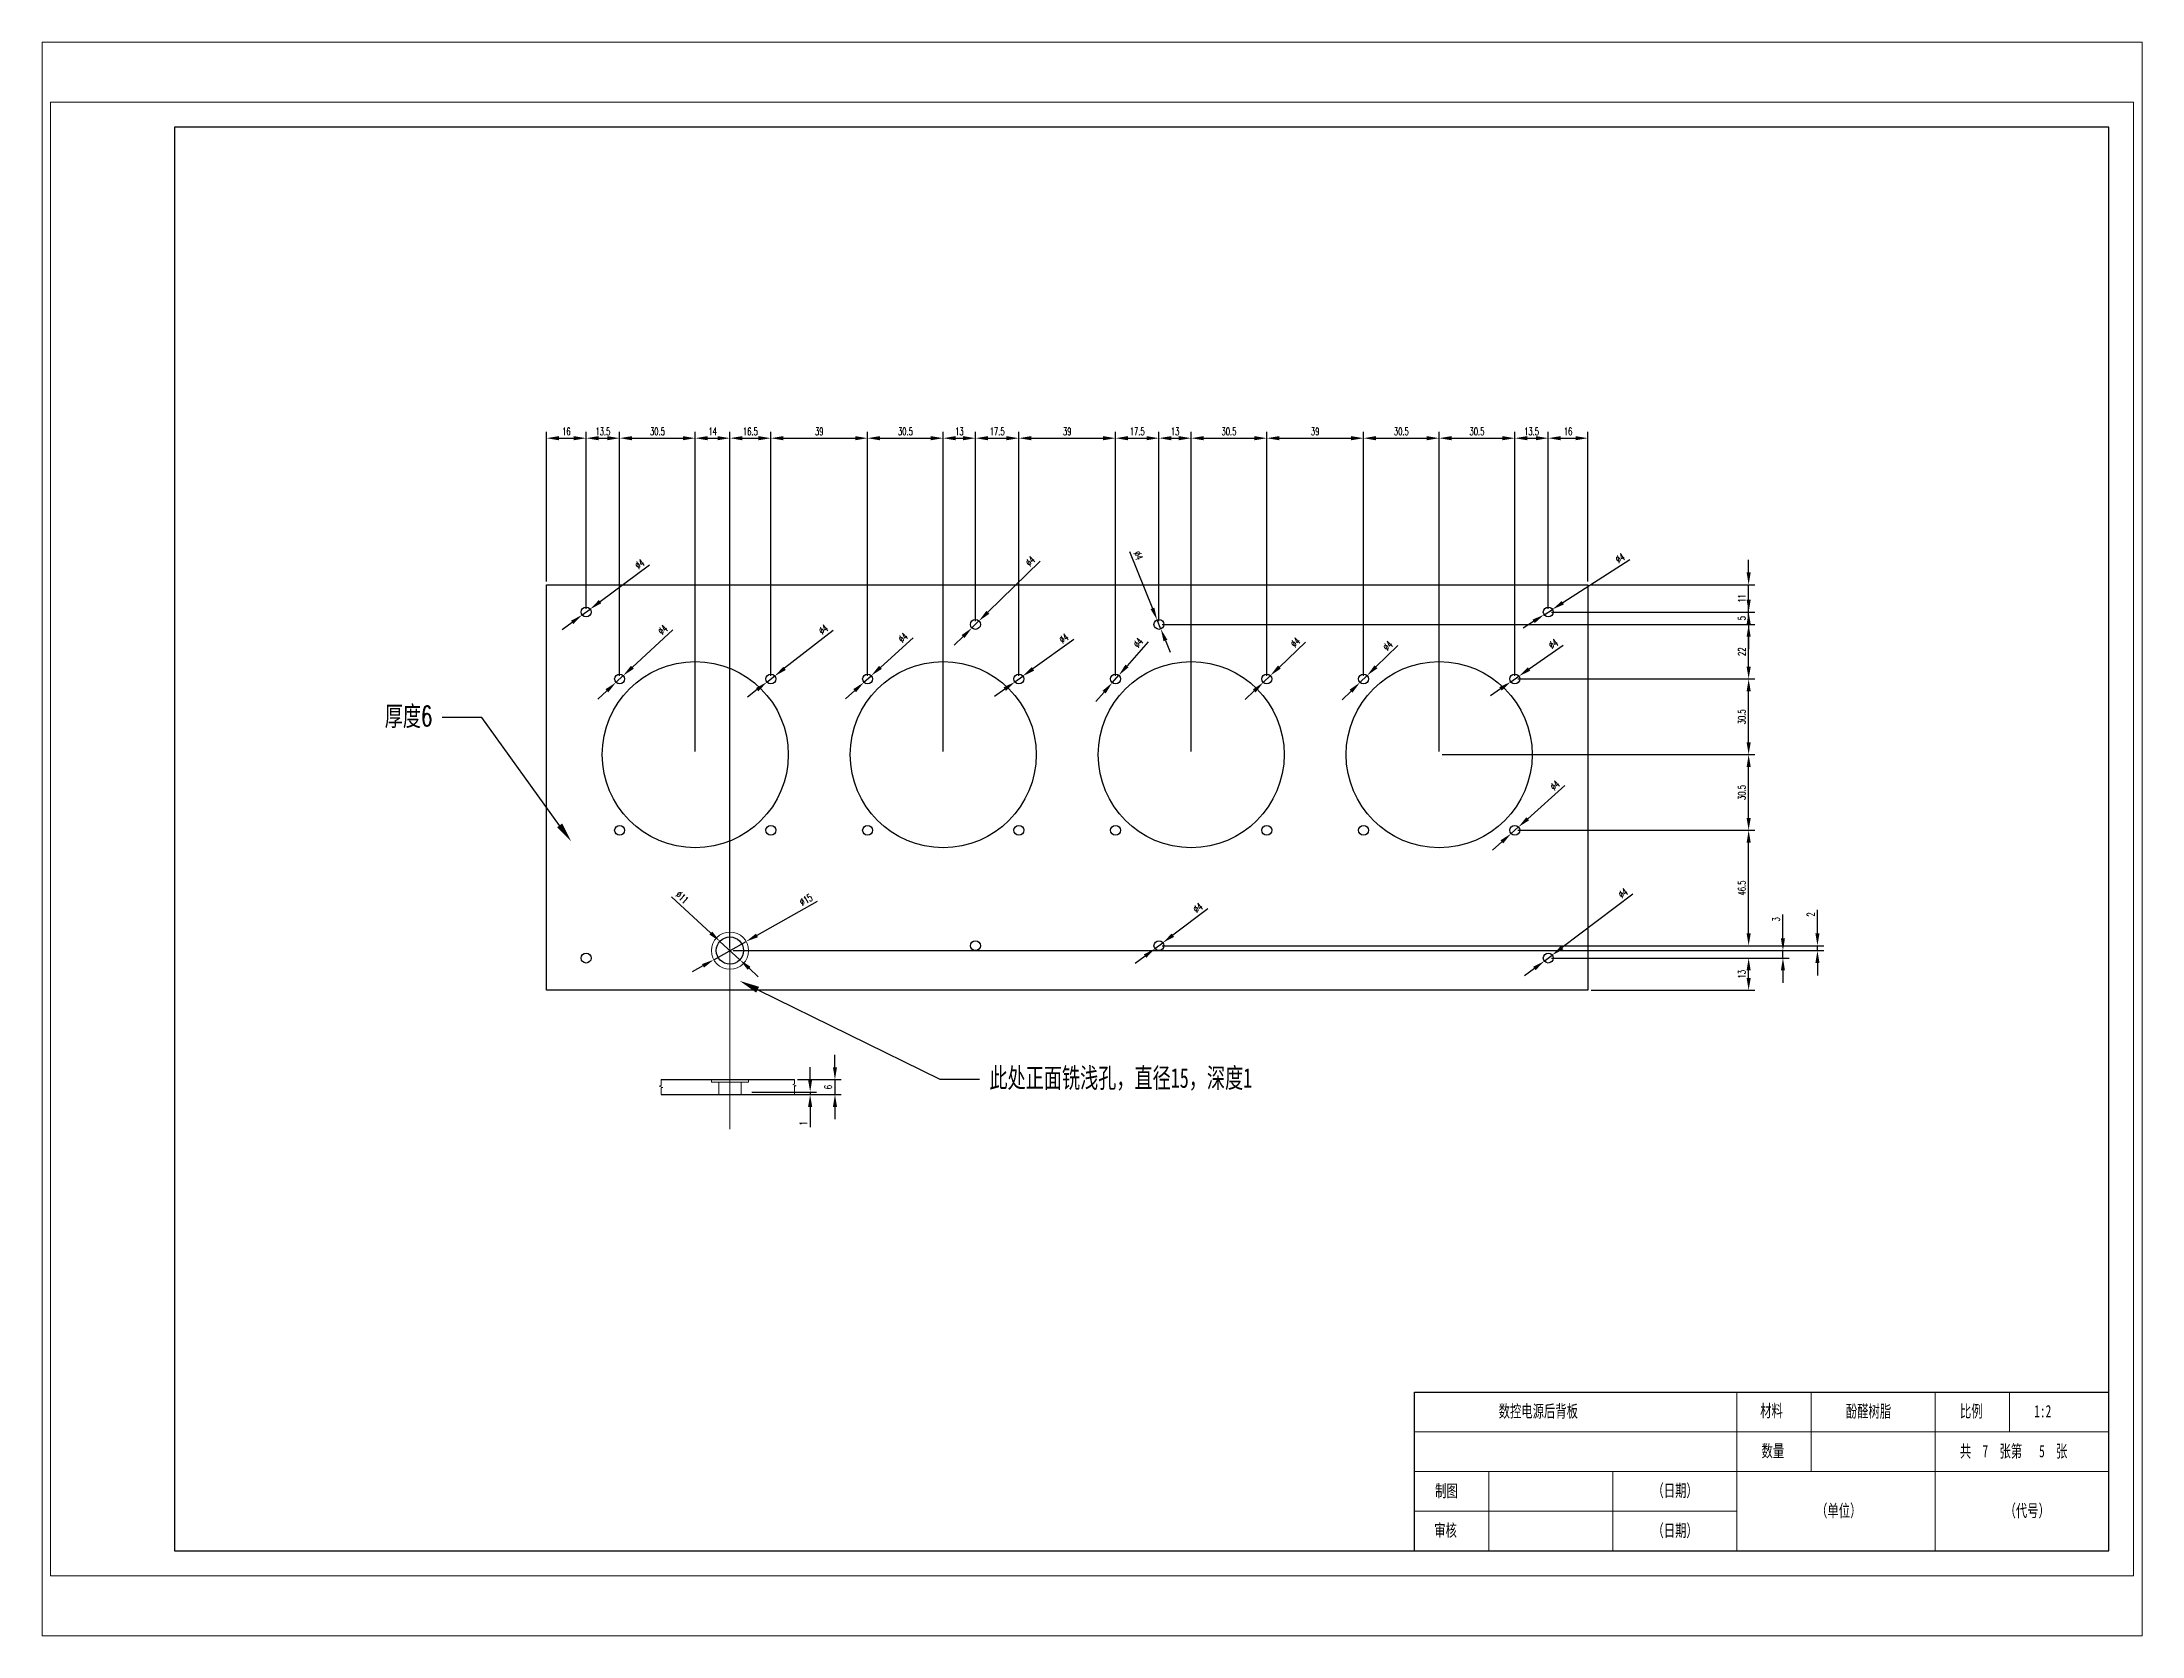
# Paper-space layout '布局1' of a CAD drawing. Header units: millimetres. Extents: x 26 to 231, y 20 to 176.
# The model-space entities are those that its viewports show. They can reach past a viewport. Long polylines and large blocks are cut down to what shows.
import ezdxf
from ezdxf import colors
from ezdxf.entities.mleader import LeaderData, LeaderLine
from ezdxf.math import Vec2, Vec3

# ---------------------------------------------------------------- set-up
doc = ezdxf.new("R2010")
doc.units = ezdxf.units.MM
doc.header["$PDMODE"] = 35
doc.linetypes.add('ACAD_ISO02W100', pattern=[15, 12, -3])
for name, color, linetype, lineweight in [('BZ', 4, 'Continuous', 15), ('CSX', 7, 'Continuous', 30), ('XSX', 7, 'Continuous', 15)]:
    doc.layers.add(name, color=color, linetype=linetype, lineweight=lineweight)
doc.layers.add('WZ', color=6, linetype='Continuous')
doc.layers.add('XXX', color=7, linetype='ACAD_ISO02W100', lineweight=15, true_color=0xffffff)
doc.styles.get("Standard").update_dxf_attribs({"font": 'txt.shx', "width": 0.67})
doc.styles.add('长仿宋', font='simfang.ttf', dxfattribs={"width": 0.67})
doc.dimstyles.new('ISO-25', dxfattribs={"dimtxt": 1.5, "dimasz": 2.5, "dimexe": 1.25, "dimexo": 0.625, "dimtad": 1, "dimlfac": 2, "dimdsep": 46, "dimtxsty": 'Standard', "dimcen": 2.5, "dimadec": 0, "dimazin": 0, "dimtfac": 1, "dimtmove": 0, "dimatfit": 3, "dimfxl": 1, "dimarcsym": 0})

psp = doc.layouts.new('布局1')

msp = doc.modelspace()

# ---------------------------------------------------------------- texts
at = {"layer": 'WZ', "char_height": 2.5, "attachment_point": 1, "style": '长仿宋'}
for s, width, heights, insert in [('数控电源后背板', 49.625996, [1.8371], (292, 34.4286)), ('材料', 6, [0], (344.7279, 34.5052)), ('酚醛树脂', 17.252564, [2.2567], (362, 34.4143)), ('比例', 6, [0], (385, 34.4286)), ('1:2', 17.252564, [2.2567], (400, 34.4143)), ('数量', 6, [0], (345, 26.4143)), ('共  7  张第   5  张', 27.836043, [2.8259], (385, 26.3714)), ('制图', 6, [0], (279.1836, 18.361)), ('（日期）', 9.275404, [1.8371], (323, 18.4286)), ('（单位）', 9.275404, [1.8371], (356, 14.3714)), ('（代号）', 9.275404, [1.8371], (394, 14.3714)), ('审核', 6, [0], (279, 10.4143)), ('（日期）', 9.275404, [1.8371], (323, 10.3714))]:
    msp.add_mtext_dynamic_manual_height_columns(s, width=width, gutter_width=12.5, heights=heights, dxfattribs=dict(at, insert=insert))

# ---------------------------------------------------------------- blocks, each defined once
blk = doc.blocks.new('*D2')
at = {"layer": 'BZ', "color": 0, "lineweight": -2, "transparency": 16777216}
for p, q in [((100, 200.38), (100, 230.54)), ((102.5, 229.29), (105.5, 229.29)), ((108, 194.88), (108, 230.54))]:
    blk.add_line(p, q, dxfattribs=at)
at = {"layer": 'BZ', "color": 0, "transparency": 16777216}
for points in [[(102.5, 229.7), (102.5, 228.87), (100, 229.29)], [(105.5, 229.7), (105.5, 228.87), (108, 229.29)]]:
    blk.add_solid(points, dxfattribs=at)
at = {"layer": 'Defpoints', "color": 0, "transparency": 16777216}
for p in [(108, 229.29), (100, 199.75), (108, 194.25)]:
    blk.add_point(p, dxfattribs=at)
at = {"layer": 'BZ', "color": 0, "transparency": 16777216, "insert": (104, 230.66), "char_height": 1.5, "attachment_point": 5}
blk.add_mtext('16', dxfattribs=at)
blk = doc.blocks.new('*D3')
at = {"layer": 'BZ', "color": 0, "lineweight": -2, "transparency": 16777216}
for p, q in [((108, 194.88), (108, 230.54)), ((110.5, 229.29), (112.25, 229.29)), ((114.75, 181.38), (114.75, 230.54))]:
    blk.add_line(p, q, dxfattribs=at)
at = {"layer": 'BZ', "color": 0, "transparency": 16777216}
for points in [[(110.5, 229.7), (110.5, 228.87), (108, 229.29)], [(112.25, 229.7), (112.25, 228.87), (114.75, 229.29)]]:
    blk.add_solid(points, dxfattribs=at)
at = {"layer": 'Defpoints', "color": 0, "transparency": 16777216}
for p in [(114.75, 229.29), (108, 194.25), (114.75, 180.75)]:
    blk.add_point(p, dxfattribs=at)
at = {"layer": 'BZ', "color": 0, "transparency": 16777216, "insert": (111.38, 230.66), "char_height": 1.5, "attachment_point": 5}
blk.add_mtext('13.5', dxfattribs=at)
blk = doc.blocks.new('*D4')
at = {"layer": 'BZ', "color": 0, "lineweight": -2, "transparency": 16777216}
for p, q in [((114.75, 181.38), (114.75, 230.54)), ((117.25, 229.29), (127.5, 229.29)), ((130, 166.12), (130, 230.54))]:
    blk.add_line(p, q, dxfattribs=at)
at = {"layer": 'BZ', "color": 0, "transparency": 16777216}
for points in [[(117.25, 229.7), (117.25, 228.87), (114.75, 229.29)], [(127.5, 229.7), (127.5, 228.87), (130, 229.29)]]:
    blk.add_solid(points, dxfattribs=at)
at = {"layer": 'Defpoints', "color": 0, "transparency": 16777216}
for p in [(130, 229.29), (114.75, 180.75), (130, 165.5)]:
    blk.add_point(p, dxfattribs=at)
at = {"layer": 'BZ', "color": 0, "transparency": 16777216, "insert": (122.38, 230.66), "char_height": 1.5, "attachment_point": 5}
blk.add_mtext('30.5', dxfattribs=at)
blk = doc.blocks.new('*D5')
at = {"layer": 'BZ', "color": 0, "lineweight": -2, "transparency": 16777216}
for p, q in [((130, 166.12), (130, 230.54)), ((132.5, 229.29), (134.5, 229.29)), ((137, 126.62), (137, 230.54))]:
    blk.add_line(p, q, dxfattribs=at)
at = {"layer": 'BZ', "color": 0, "transparency": 16777216}
for points in [[(132.5, 229.7), (132.5, 228.87), (130, 229.29)], [(134.5, 229.7), (134.5, 228.87), (137, 229.29)]]:
    blk.add_solid(points, dxfattribs=at)
at = {"layer": 'Defpoints', "color": 0, "transparency": 16777216}
for p in [(137, 229.29), (130, 165.5), (137, 126)]:
    blk.add_point(p, dxfattribs=at)
at = {"layer": 'BZ', "color": 0, "transparency": 16777216, "insert": (133.5, 230.66), "char_height": 1.5, "attachment_point": 5}
blk.add_mtext('14', dxfattribs=at)
blk = doc.blocks.new('*D6')
at = {"layer": 'BZ', "color": 0, "lineweight": -2, "transparency": 16777216}
for p, q in [((137, 126.62), (137, 230.54)), ((139.5, 229.29), (142.75, 229.29)), ((145.25, 181.38), (145.25, 230.54))]:
    blk.add_line(p, q, dxfattribs=at)
at = {"layer": 'BZ', "color": 0, "transparency": 16777216}
for points in [[(139.5, 229.7), (139.5, 228.87), (137, 229.29)], [(142.75, 229.7), (142.75, 228.87), (145.25, 229.29)]]:
    blk.add_solid(points, dxfattribs=at)
at = {"layer": 'Defpoints', "color": 0, "transparency": 16777216}
for p in [(145.25, 229.29), (145.25, 180.75), (137, 126)]:
    blk.add_point(p, dxfattribs=at)
at = {"layer": 'BZ', "color": 0, "transparency": 16777216, "insert": (141.12, 230.66), "char_height": 1.5, "attachment_point": 5}
blk.add_mtext('16.5', dxfattribs=at)
blk = doc.blocks.new('*D7')
at = {"layer": 'BZ', "color": 0, "lineweight": -2, "transparency": 16777216}
for p, q in [((145.25, 181.38), (145.25, 230.54)), ((147.75, 229.29), (162.25, 229.29)), ((164.75, 181.38), (164.75, 230.54))]:
    blk.add_line(p, q, dxfattribs=at)
at = {"layer": 'BZ', "color": 0, "transparency": 16777216}
for points in [[(147.75, 229.7), (147.75, 228.87), (145.25, 229.29)], [(162.25, 229.7), (162.25, 228.87), (164.75, 229.29)]]:
    blk.add_solid(points, dxfattribs=at)
at = {"layer": 'Defpoints', "color": 0, "transparency": 16777216}
for p in [(164.75, 229.29), (145.25, 180.75), (164.75, 180.75)]:
    blk.add_point(p, dxfattribs=at)
at = {"layer": 'BZ', "color": 0, "transparency": 16777216, "insert": (155, 230.66), "char_height": 1.5, "attachment_point": 5}
blk.add_mtext('39', dxfattribs=at)
blk = doc.blocks.new('*D8')
at = {"layer": 'BZ', "color": 0, "lineweight": -2, "transparency": 16777216}
for p, q in [((164.75, 181.38), (164.75, 230.54)), ((167.25, 229.29), (177.5, 229.29)), ((180, 166.12), (180, 230.54))]:
    blk.add_line(p, q, dxfattribs=at)
at = {"layer": 'BZ', "color": 0, "transparency": 16777216}
for points in [[(167.25, 229.7), (167.25, 228.87), (164.75, 229.29)], [(177.5, 229.7), (177.5, 228.87), (180, 229.29)]]:
    blk.add_solid(points, dxfattribs=at)
at = {"layer": 'Defpoints', "color": 0, "transparency": 16777216}
for p in [(180, 229.29), (164.75, 180.75), (180, 165.5)]:
    blk.add_point(p, dxfattribs=at)
at = {"layer": 'BZ', "color": 0, "transparency": 16777216, "insert": (172.38, 230.66), "char_height": 1.5, "attachment_point": 5}
blk.add_mtext('30.5', dxfattribs=at)
blk = doc.blocks.new('*D9')
at = {"layer": 'BZ', "color": 0, "lineweight": -2, "transparency": 16777216}
for p, q in [((180, 166.12), (180, 230.54)), ((182.5, 229.29), (184, 229.29)), ((186.5, 192.38), (186.5, 230.54))]:
    blk.add_line(p, q, dxfattribs=at)
at = {"layer": 'BZ', "color": 0, "transparency": 16777216}
for points in [[(182.5, 229.7), (182.5, 228.87), (180, 229.29)], [(184, 229.7), (184, 228.87), (186.5, 229.29)]]:
    blk.add_solid(points, dxfattribs=at)
at = {"layer": 'Defpoints', "color": 0, "transparency": 16777216}
for p in [(186.5, 229.29), (186.5, 191.75), (180, 165.5)]:
    blk.add_point(p, dxfattribs=at)
at = {"layer": 'BZ', "color": 0, "transparency": 16777216, "insert": (183.25, 230.66), "char_height": 1.5, "attachment_point": 5}
blk.add_mtext('13', dxfattribs=at)
blk = doc.blocks.new('*D10')
at = {"layer": 'BZ', "color": 0, "lineweight": -2, "transparency": 16777216}
for p, q in [((186.5, 192.38), (186.5, 230.54)), ((189, 229.29), (192.75, 229.29)), ((195.25, 181.38), (195.25, 230.54))]:
    blk.add_line(p, q, dxfattribs=at)
at = {"layer": 'BZ', "color": 0, "transparency": 16777216}
for points in [[(189, 229.7), (189, 228.87), (186.5, 229.29)], [(192.75, 229.7), (192.75, 228.87), (195.25, 229.29)]]:
    blk.add_solid(points, dxfattribs=at)
at = {"layer": 'Defpoints', "color": 0, "transparency": 16777216}
for p in [(195.25, 229.29), (186.5, 191.75), (195.25, 180.75)]:
    blk.add_point(p, dxfattribs=at)
at = {"layer": 'BZ', "color": 0, "transparency": 16777216, "insert": (190.88, 230.66), "char_height": 1.5, "attachment_point": 5}
blk.add_mtext('17.5', dxfattribs=at)
blk = doc.blocks.new('*D11')
at = {"layer": 'BZ', "color": 0, "lineweight": -2, "transparency": 16777216}
for p, q in [((195.25, 181.38), (195.25, 230.54)), ((197.75, 229.29), (212.25, 229.29)), ((214.75, 181.38), (214.75, 230.54))]:
    blk.add_line(p, q, dxfattribs=at)
at = {"layer": 'BZ', "color": 0, "transparency": 16777216}
for points in [[(197.75, 229.7), (197.75, 228.87), (195.25, 229.29)], [(212.25, 229.7), (212.25, 228.87), (214.75, 229.29)]]:
    blk.add_solid(points, dxfattribs=at)
at = {"layer": 'Defpoints', "color": 0, "transparency": 16777216}
for p in [(214.75, 229.29), (195.25, 180.75), (214.75, 180.75)]:
    blk.add_point(p, dxfattribs=at)
at = {"layer": 'BZ', "color": 0, "transparency": 16777216, "insert": (205, 230.66), "char_height": 1.5, "attachment_point": 5}
blk.add_mtext('39', dxfattribs=at)
blk = doc.blocks.new('*D12')
at = {"layer": 'BZ', "color": 0, "lineweight": -2, "transparency": 16777216}
for p, q in [((214.75, 181.38), (214.75, 230.54)), ((217.25, 229.29), (221, 229.29)), ((223.5, 192.38), (223.5, 230.54))]:
    blk.add_line(p, q, dxfattribs=at)
at = {"layer": 'BZ', "color": 0, "transparency": 16777216}
for points in [[(217.25, 229.7), (217.25, 228.87), (214.75, 229.29)], [(221, 229.7), (221, 228.87), (223.5, 229.29)]]:
    blk.add_solid(points, dxfattribs=at)
at = {"layer": 'Defpoints', "color": 0, "transparency": 16777216}
for p in [(223.5, 229.29), (223.5, 191.75), (214.75, 180.75)]:
    blk.add_point(p, dxfattribs=at)
at = {"layer": 'BZ', "color": 0, "transparency": 16777216, "insert": (219.12, 230.66), "char_height": 1.5, "attachment_point": 5}
blk.add_mtext('17.5', dxfattribs=at)
blk = doc.blocks.new('*D13')
at = {"layer": 'BZ', "color": 0, "lineweight": -2, "transparency": 16777216}
for p, q in [((223.5, 192.38), (223.5, 230.54)), ((226, 229.29), (227.5, 229.29)), ((230, 166.12), (230, 230.54))]:
    blk.add_line(p, q, dxfattribs=at)
at = {"layer": 'BZ', "color": 0, "transparency": 16777216}
for points in [[(226, 229.7), (226, 228.87), (223.5, 229.29)], [(227.5, 229.7), (227.5, 228.87), (230, 229.29)]]:
    blk.add_solid(points, dxfattribs=at)
at = {"layer": 'Defpoints', "color": 0, "transparency": 16777216}
for p in [(230, 229.29), (223.5, 191.75), (230, 165.5)]:
    blk.add_point(p, dxfattribs=at)
at = {"layer": 'BZ', "color": 0, "transparency": 16777216, "insert": (226.75, 230.66), "char_height": 1.5, "attachment_point": 5}
blk.add_mtext('13', dxfattribs=at)
blk = doc.blocks.new('*D14')
at = {"layer": 'BZ', "color": 0, "lineweight": -2, "transparency": 16777216}
for p, q in [((230, 166.12), (230, 230.54)), ((232.5, 229.29), (242.75, 229.29)), ((245.25, 181.38), (245.25, 230.54))]:
    blk.add_line(p, q, dxfattribs=at)
at = {"layer": 'BZ', "color": 0, "transparency": 16777216}
for points in [[(232.5, 229.7), (232.5, 228.87), (230, 229.29)], [(242.75, 229.7), (242.75, 228.87), (245.25, 229.29)]]:
    blk.add_solid(points, dxfattribs=at)
at = {"layer": 'Defpoints', "color": 0, "transparency": 16777216}
for p in [(245.25, 229.29), (245.25, 180.75), (230, 165.5)]:
    blk.add_point(p, dxfattribs=at)
at = {"layer": 'BZ', "color": 0, "transparency": 16777216, "insert": (237.62, 230.66), "char_height": 1.5, "attachment_point": 5}
blk.add_mtext('30.5', dxfattribs=at)
blk = doc.blocks.new('*D15')
at = {"layer": 'BZ', "color": 0, "lineweight": -2, "transparency": 16777216}
for p, q in [((245.25, 181.38), (245.25, 230.54)), ((247.75, 229.29), (262.25, 229.29)), ((264.75, 181.38), (264.75, 230.54))]:
    blk.add_line(p, q, dxfattribs=at)
at = {"layer": 'BZ', "color": 0, "transparency": 16777216}
for points in [[(247.75, 229.7), (247.75, 228.87), (245.25, 229.29)], [(262.25, 229.7), (262.25, 228.87), (264.75, 229.29)]]:
    blk.add_solid(points, dxfattribs=at)
at = {"layer": 'Defpoints', "color": 0, "transparency": 16777216}
for p in [(264.75, 229.29), (245.25, 180.75), (264.75, 180.75)]:
    blk.add_point(p, dxfattribs=at)
at = {"layer": 'BZ', "color": 0, "transparency": 16777216, "insert": (255, 230.66), "char_height": 1.5, "attachment_point": 5}
blk.add_mtext('39', dxfattribs=at)
blk = doc.blocks.new('*D16')
at = {"layer": 'BZ', "color": 0, "lineweight": -2, "transparency": 16777216}
for p, q in [((264.75, 181.38), (264.75, 230.54)), ((267.25, 229.29), (277.5, 229.29)), ((280, 166.12), (280, 230.54))]:
    blk.add_line(p, q, dxfattribs=at)
at = {"layer": 'BZ', "color": 0, "transparency": 16777216}
for points in [[(267.25, 229.7), (267.25, 228.87), (264.75, 229.29)], [(277.5, 229.7), (277.5, 228.87), (280, 229.29)]]:
    blk.add_solid(points, dxfattribs=at)
at = {"layer": 'Defpoints', "color": 0, "transparency": 16777216}
for p in [(280, 229.29), (264.75, 180.75), (280, 165.5)]:
    blk.add_point(p, dxfattribs=at)
at = {"layer": 'BZ', "color": 0, "transparency": 16777216, "insert": (272.38, 230.66), "char_height": 1.5, "attachment_point": 5}
blk.add_mtext('30.5', dxfattribs=at)
blk = doc.blocks.new('*D17')
at = {"layer": 'BZ', "color": 0, "lineweight": -2, "transparency": 16777216}
for p, q in [((280, 166.12), (280, 230.54)), ((282.5, 229.29), (292.75, 229.29)), ((295.25, 181.38), (295.25, 230.54))]:
    blk.add_line(p, q, dxfattribs=at)
at = {"layer": 'BZ', "color": 0, "transparency": 16777216}
for points in [[(282.5, 229.7), (282.5, 228.87), (280, 229.29)], [(292.75, 229.7), (292.75, 228.87), (295.25, 229.29)]]:
    blk.add_solid(points, dxfattribs=at)
at = {"layer": 'Defpoints', "color": 0, "transparency": 16777216}
for p in [(295.25, 229.29), (295.25, 180.75), (280, 165.5)]:
    blk.add_point(p, dxfattribs=at)
at = {"layer": 'BZ', "color": 0, "transparency": 16777216, "insert": (287.62, 230.66), "char_height": 1.5, "attachment_point": 5}
blk.add_mtext('30.5', dxfattribs=at)
blk = doc.blocks.new('*D18')
at = {"layer": 'BZ', "color": 0, "lineweight": -2, "transparency": 16777216}
for p, q in [((295.25, 181.38), (295.25, 230.54)), ((297.75, 229.29), (299.5, 229.29)), ((302, 194.88), (302, 230.54))]:
    blk.add_line(p, q, dxfattribs=at)
at = {"layer": 'BZ', "color": 0, "transparency": 16777216}
for points in [[(297.75, 229.7), (297.75, 228.87), (295.25, 229.29)], [(299.5, 229.7), (299.5, 228.87), (302, 229.29)]]:
    blk.add_solid(points, dxfattribs=at)
at = {"layer": 'Defpoints', "color": 0, "transparency": 16777216}
for p in [(302, 229.29), (302, 194.25), (295.25, 180.75)]:
    blk.add_point(p, dxfattribs=at)
at = {"layer": 'BZ', "color": 0, "transparency": 16777216, "insert": (298.62, 230.66), "char_height": 1.5, "attachment_point": 5}
blk.add_mtext('13.5', dxfattribs=at)
blk = doc.blocks.new('*D19')
at = {"layer": 'BZ', "color": 0, "lineweight": -2, "transparency": 16777216}
for p, q in [((302, 194.88), (302, 230.54)), ((304.5, 229.29), (307.5, 229.29)), ((310, 200.38), (310, 230.54))]:
    blk.add_line(p, q, dxfattribs=at)
at = {"layer": 'BZ', "color": 0, "transparency": 16777216}
for points in [[(304.5, 229.7), (304.5, 228.87), (302, 229.29)], [(307.5, 229.7), (307.5, 228.87), (310, 229.29)]]:
    blk.add_solid(points, dxfattribs=at)
at = {"layer": 'Defpoints', "color": 0, "transparency": 16777216}
for p in [(310, 229.29), (310, 199.75), (302, 194.25)]:
    blk.add_point(p, dxfattribs=at)
at = {"layer": 'BZ', "color": 0, "transparency": 16777216, "insert": (306, 230.66), "char_height": 1.5, "attachment_point": 5}
blk.add_mtext('16', dxfattribs=at)
blk = doc.blocks.new('*D20')
at = {"layer": 'BZ', "color": 0, "lineweight": -2, "transparency": 16777216}
for p, q in [((302.63, 124.5), (343.65, 124.5)), ((342.4, 120.5), (342.4, 122)), ((310.63, 118), (343.65, 118))]:
    blk.add_line(p, q, dxfattribs=at)
at = {"layer": 'BZ', "color": 0, "transparency": 16777216}
for points in [[(341.99, 122), (342.82, 122), (342.4, 124.5)], [(341.99, 120.5), (342.82, 120.5), (342.4, 118)]]:
    blk.add_solid(points, dxfattribs=at)
at = {"layer": 'Defpoints', "color": 0, "transparency": 16777216}
for p in [(302, 124.5), (342.4, 124.5), (310, 118)]:
    blk.add_point(p, dxfattribs=at)
at = {"layer": 'BZ', "color": 0, "transparency": 16777216, "insert": (341.03, 121.25), "char_height": 1.5, "attachment_point": 5, "rotation": 90}
blk.add_mtext('13', dxfattribs=at)
blk = doc.blocks.new('*D21')
at = {"layer": 'BZ', "color": 0, "lineweight": -2, "transparency": 16777216}
for p, q in [((349.32, 128.5), (349.32, 133.27)), ((137.63, 126), (350.57, 126)), ((302.63, 124.5), (350.57, 124.5)), ((349.32, 124.5), (349.32, 126)), ((349.32, 122), (349.32, 119.5))]:
    blk.add_line(p, q, dxfattribs=at)
at = {"layer": 'BZ', "color": 0, "transparency": 16777216}
for points in [[(348.9, 128.5), (349.73, 128.5), (349.32, 126)], [(348.9, 122), (349.73, 122), (349.32, 124.5)]]:
    blk.add_solid(points, dxfattribs=at)
at = {"layer": 'Defpoints', "color": 0, "transparency": 16777216}
for p in [(137, 126), (302, 124.5), (349.32, 126)]:
    blk.add_point(p, dxfattribs=at)
at = {"layer": 'BZ', "color": 0, "transparency": 16777216, "insert": (347.94, 132.31), "char_height": 1.5, "attachment_point": 5, "rotation": 90}
blk.add_mtext('3', dxfattribs=at)
blk = doc.blocks.new('*D22')
at = {"layer": 'BZ', "color": 0, "lineweight": -2, "transparency": 16777216}
for p, q in [((356.28, 129.5), (356.28, 134.25)), ((137.63, 126), (357.53, 126)), ((224.13, 127), (357.53, 127)), ((356.28, 126), (356.28, 127)), ((356.28, 123.5), (356.28, 121))]:
    blk.add_line(p, q, dxfattribs=at)
at = {"layer": 'BZ', "color": 0, "transparency": 16777216}
for points in [[(355.86, 129.5), (356.69, 129.5), (356.28, 127)], [(355.86, 123.5), (356.69, 123.5), (356.28, 126)]]:
    blk.add_solid(points, dxfattribs=at)
at = {"layer": 'Defpoints', "color": 0, "transparency": 16777216}
for p in [(137, 126), (223.5, 127), (356.28, 127)]:
    blk.add_point(p, dxfattribs=at)
at = {"layer": 'BZ', "color": 0, "transparency": 16777216, "insert": (354.9, 133.29), "char_height": 1.5, "attachment_point": 5, "rotation": 90}
blk.add_mtext('2', dxfattribs=at)
blk = doc.blocks.new('*D23')
at = {"layer": 'BZ', "color": 0, "lineweight": -2, "transparency": 16777216}
for p, q in [((295.88, 150.25), (343.65, 150.25)), ((342.4, 129.5), (342.4, 147.75)), ((224.13, 127), (343.65, 127))]:
    blk.add_line(p, q, dxfattribs=at)
at = {"layer": 'BZ', "color": 0, "transparency": 16777216}
for points in [[(341.99, 147.75), (342.82, 147.75), (342.4, 150.25)], [(341.99, 129.5), (342.82, 129.5), (342.4, 127)]]:
    blk.add_solid(points, dxfattribs=at)
at = {"layer": 'Defpoints', "color": 0, "transparency": 16777216}
for p in [(295.25, 150.25), (342.4, 150.25), (223.5, 127)]:
    blk.add_point(p, dxfattribs=at)
at = {"layer": 'BZ', "color": 0, "transparency": 16777216, "insert": (341.03, 138.62), "char_height": 1.5, "attachment_point": 5, "rotation": 90}
blk.add_mtext('46.5', dxfattribs=at)
blk = doc.blocks.new('*D24')
at = {"layer": 'BZ', "color": 0, "lineweight": -2, "transparency": 16777216}
for p, q in [((280.63, 165.5), (343.65, 165.5)), ((342.4, 152.75), (342.4, 163)), ((295.88, 150.25), (343.65, 150.25))]:
    blk.add_line(p, q, dxfattribs=at)
at = {"layer": 'BZ', "color": 0, "transparency": 16777216}
for points in [[(341.99, 163), (342.82, 163), (342.4, 165.5)], [(341.99, 152.75), (342.82, 152.75), (342.4, 150.25)]]:
    blk.add_solid(points, dxfattribs=at)
at = {"layer": 'Defpoints', "color": 0, "transparency": 16777216}
for p in [(280, 165.5), (342.4, 165.5), (295.25, 150.25)]:
    blk.add_point(p, dxfattribs=at)
at = {"layer": 'BZ', "color": 0, "transparency": 16777216, "insert": (341.03, 157.87), "char_height": 1.5, "attachment_point": 5, "rotation": 90}
blk.add_mtext('30.5', dxfattribs=at)
blk = doc.blocks.new('*D25')
at = {"layer": 'BZ', "color": 0, "lineweight": -2, "transparency": 16777216}
for p, q in [((295.88, 180.75), (343.65, 180.75)), ((342.4, 168), (342.4, 178.25)), ((280.63, 165.5), (343.65, 165.5))]:
    blk.add_line(p, q, dxfattribs=at)
at = {"layer": 'BZ', "color": 0, "transparency": 16777216}
for points in [[(341.99, 178.25), (342.82, 178.25), (342.4, 180.75)], [(341.99, 168), (342.82, 168), (342.4, 165.5)]]:
    blk.add_solid(points, dxfattribs=at)
at = {"layer": 'Defpoints', "color": 0, "transparency": 16777216}
for p in [(295.25, 180.75), (342.4, 180.75), (280, 165.5)]:
    blk.add_point(p, dxfattribs=at)
at = {"layer": 'BZ', "color": 0, "transparency": 16777216, "insert": (341.03, 173.12), "char_height": 1.5, "attachment_point": 5, "rotation": 90}
blk.add_mtext('30.5', dxfattribs=at)
blk = doc.blocks.new('*D26')
at = {"layer": 'BZ', "color": 0, "lineweight": -2, "transparency": 16777216}
for p, q in [((224.13, 191.75), (343.65, 191.75)), ((342.4, 183.25), (342.4, 189.25)), ((295.88, 180.75), (343.65, 180.75))]:
    blk.add_line(p, q, dxfattribs=at)
at = {"layer": 'BZ', "color": 0, "transparency": 16777216}
for points in [[(341.99, 189.25), (342.82, 189.25), (342.4, 191.75)], [(341.99, 183.25), (342.82, 183.25), (342.4, 180.75)]]:
    blk.add_solid(points, dxfattribs=at)
at = {"layer": 'Defpoints', "color": 0, "transparency": 16777216}
for p in [(223.5, 191.75), (342.4, 191.75), (295.25, 180.75)]:
    blk.add_point(p, dxfattribs=at)
at = {"layer": 'BZ', "color": 0, "transparency": 16777216, "insert": (341.03, 186.25), "char_height": 1.5, "attachment_point": 5, "rotation": 90}
blk.add_mtext('22', dxfattribs=at)
blk = doc.blocks.new('*D27')
at = {"layer": 'BZ', "color": 0, "lineweight": -2, "transparency": 16777216}
for p, q in [((342.4, 196.75), (342.4, 199.25)), ((224.13, 191.75), (343.65, 191.75)), ((302.63, 194.25), (343.65, 194.25)), ((342.4, 191.75), (342.4, 194.25)), ((342.4, 189.25), (342.4, 186.75))]:
    blk.add_line(p, q, dxfattribs=at)
at = {"layer": 'BZ', "color": 0, "transparency": 16777216}
for points in [[(341.99, 196.75), (342.82, 196.75), (342.4, 194.25)], [(341.99, 189.25), (342.82, 189.25), (342.4, 191.75)]]:
    blk.add_solid(points, dxfattribs=at)
at = {"layer": 'Defpoints', "color": 0, "transparency": 16777216}
for p in [(223.5, 191.75), (302, 194.25), (342.4, 194.25)]:
    blk.add_point(p, dxfattribs=at)
at = {"layer": 'BZ', "color": 0, "transparency": 16777216, "insert": (341.03, 193), "char_height": 1.5, "attachment_point": 5, "rotation": 90}
blk.add_mtext('5', dxfattribs=at)
blk = doc.blocks.new('*D28')
at = {"layer": 'BZ', "color": 0, "lineweight": -2, "transparency": 16777216}
for p, q in [((342.4, 202.25), (342.4, 204.75)), ((310.63, 199.75), (343.65, 199.75)), ((342.4, 194.25), (342.4, 199.75)), ((302.63, 194.25), (343.65, 194.25)), ((342.4, 191.75), (342.4, 189.25))]:
    blk.add_line(p, q, dxfattribs=at)
at = {"layer": 'BZ', "color": 0, "transparency": 16777216}
for points in [[(341.99, 202.25), (342.82, 202.25), (342.4, 199.75)], [(341.99, 191.75), (342.82, 191.75), (342.4, 194.25)]]:
    blk.add_solid(points, dxfattribs=at)
at = {"layer": 'Defpoints', "color": 0, "transparency": 16777216}
for p in [(310, 199.75), (342.4, 199.75), (302, 194.25)]:
    blk.add_point(p, dxfattribs=at)
at = {"layer": 'BZ', "color": 0, "transparency": 16777216, "insert": (341.03, 197), "char_height": 1.5, "attachment_point": 5, "rotation": 90}
blk.add_mtext('11', dxfattribs=at)
blk = doc.blocks.new('*D30')
at = {"layer": 'BZ', "color": 0, "lineweight": -2, "transparency": 16777216}
for p, q in [((120.79, 203.7), (110.82, 196.33)), ((107.2, 193.66), (108.8, 194.84)), ((105.18, 192.17), (103.17, 190.69))]:
    blk.add_line(p, q, dxfattribs=at)
at = {"layer": 'BZ', "color": 0, "transparency": 16777216}
for points in [[(110.57, 196.66), (111.06, 195.99), (108.8, 194.84)], [(104.94, 192.51), (105.43, 191.84), (107.2, 193.66)]]:
    blk.add_solid(points, dxfattribs=at)
at = {"layer": 'Defpoints', "color": 0, "transparency": 16777216}
for p in [(108.8, 194.84), (107.2, 193.66)]:
    blk.add_point(p, dxfattribs=at)
at = {"layer": 'BZ', "color": 0, "transparency": 16777216, "insert": (118.8, 203.93), "char_height": 1.5, "attachment_point": 5, "rotation": 36.4484}
blk.add_mtext('∅4', dxfattribs=at)
blk = doc.blocks.new('*D31')
at = {"layer": 'BZ', "color": 0, "lineweight": -2, "transparency": 16777216}
for p, q in [((125.47, 190.64), (117.32, 183.12)), ((112.18, 178.38), (110.34, 176.68)), ((114.02, 180.07), (115.48, 181.43))]:
    blk.add_line(p, q, dxfattribs=at)
at = {"layer": 'BZ', "color": 0, "transparency": 16777216}
for points in [[(117.04, 183.43), (117.6, 182.82), (115.48, 181.43)], [(111.9, 178.68), (112.46, 178.07), (114.02, 180.07)]]:
    blk.add_solid(points, dxfattribs=at)
at = {"layer": 'Defpoints', "color": 0, "transparency": 16777216}
for p in [(114.02, 180.07), (115.48, 181.43)]:
    blk.add_point(p, dxfattribs=at)
at = {"layer": 'BZ', "color": 0, "transparency": 16777216, "insert": (123.46, 190.66), "char_height": 1.5, "attachment_point": 5, "rotation": 42.7073}
blk.add_mtext('∅4', dxfattribs=at)
blk = doc.blocks.new('*D32')
at = {"layer": 'BZ', "color": 0, "lineweight": -2, "transparency": 16777216}
for p, q in [((157.84, 190.55), (148.01, 182.9)), ((142.49, 178.6), (140.52, 177.06)), ((144.46, 180.14), (146.04, 181.36))]:
    blk.add_line(p, q, dxfattribs=at)
at = {"layer": 'BZ', "color": 0, "transparency": 16777216}
for points in [[(147.76, 183.23), (148.27, 182.57), (146.04, 181.36)], [(142.23, 178.93), (142.74, 178.27), (144.46, 180.14)]]:
    blk.add_solid(points, dxfattribs=at)
at = {"layer": 'Defpoints', "color": 0, "transparency": 16777216}
for p in [(144.46, 180.14), (146.04, 181.36)]:
    blk.add_point(p, dxfattribs=at)
at = {"layer": 'BZ', "color": 0, "transparency": 16777216, "insert": (155.84, 190.73), "char_height": 1.5, "attachment_point": 5, "rotation": 37.8967}
blk.add_mtext('∅4', dxfattribs=at)
blk = doc.blocks.new('*D33')
at = {"layer": 'BZ', "color": 0, "lineweight": -2, "transparency": 16777216}
for p, q in [((173.91, 189.04), (167.35, 183.1)), ((162.15, 178.4), (160.3, 176.72)), ((164.01, 180.08), (165.49, 181.42))]:
    blk.add_line(p, q, dxfattribs=at)
at = {"layer": 'BZ', "color": 0, "transparency": 16777216}
for points in [[(167.07, 183.41), (167.62, 182.79), (165.49, 181.42)], [(161.88, 178.71), (162.43, 178.09), (164.01, 180.08)]]:
    blk.add_solid(points, dxfattribs=at)
at = {"layer": 'Defpoints', "color": 0, "transparency": 16777216}
for p in [(164.01, 180.08), (165.49, 181.42)]:
    blk.add_point(p, dxfattribs=at)
at = {"layer": 'BZ', "color": 0, "transparency": 16777216, "insert": (171.9, 189.08), "char_height": 1.5, "attachment_point": 5, "rotation": 42.1357}
blk.add_mtext('∅4', dxfattribs=at)
blk = doc.blocks.new('*D34')
at = {"layer": 'BZ', "color": 0, "lineweight": -2, "transparency": 16777216}
for p, q in [((199.57, 204.53), (189, 194.2)), ((185.79, 191.05), (187.21, 192.45)), ((184, 189.3), (182.21, 187.55))]:
    blk.add_line(p, q, dxfattribs=at)
at = {"layer": 'BZ', "color": 0, "transparency": 16777216}
for points in [[(183.71, 189.6), (184.29, 189), (185.79, 191.05)], [(188.71, 194.5), (189.29, 193.9), (187.21, 192.45)]]:
    blk.add_solid(points, dxfattribs=at)
at = {"layer": 'Defpoints', "color": 0, "transparency": 16777216}
for p in [(185.79, 191.05), (187.21, 192.45)]:
    blk.add_point(p, dxfattribs=at)
at = {"layer": 'BZ', "color": 0, "transparency": 16777216, "insert": (197.56, 204.49), "char_height": 1.5, "attachment_point": 5, "rotation": 44.3651}
blk.add_mtext('∅4', dxfattribs=at)
blk = doc.blocks.new('*D35')
at = {"layer": 'BZ', "color": 0, "lineweight": -2, "transparency": 16777216}
for p, q in [((206.31, 188.68), (198.09, 182.79)), ((192.41, 178.71), (190.37, 177.25)), ((194.44, 180.17), (196.06, 181.33))]:
    blk.add_line(p, q, dxfattribs=at)
at = {"layer": 'BZ', "color": 0, "transparency": 16777216}
for points in [[(197.85, 183.13), (198.34, 182.45), (196.06, 181.33)], [(192.16, 179.05), (192.65, 178.37), (194.44, 180.17)]]:
    blk.add_solid(points, dxfattribs=at)
at = {"layer": 'Defpoints', "color": 0, "transparency": 16777216}
for p in [(194.44, 180.17), (196.06, 181.33)]:
    blk.add_point(p, dxfattribs=at)
at = {"layer": 'BZ', "color": 0, "transparency": 16777216, "insert": (204.32, 188.95), "char_height": 1.5, "attachment_point": 5, "rotation": 35.6581}
blk.add_mtext('∅4', dxfattribs=at)
blk = doc.blocks.new('*D36')
at = {"layer": 'BZ', "color": 0, "lineweight": -2, "transparency": 16777216}
for p, q in [((221.32, 188.25), (217.06, 183.38)), ((212.44, 178.12), (210.8, 176.24)), ((214.09, 180), (215.41, 181.5))]:
    blk.add_line(p, q, dxfattribs=at)
at = {"layer": 'BZ', "color": 0, "transparency": 16777216}
for points in [[(216.74, 183.66), (217.37, 183.11), (215.41, 181.5)], [(212.13, 178.39), (212.76, 177.84), (214.09, 180)]]:
    blk.add_solid(points, dxfattribs=at)
at = {"layer": 'Defpoints', "color": 0, "transparency": 16777216}
for p in [(214.09, 180), (215.41, 181.5)]:
    blk.add_point(p, dxfattribs=at)
at = {"layer": 'BZ', "color": 0, "transparency": 16777216, "insert": (219.32, 188.05), "char_height": 1.5, "attachment_point": 5, "rotation": 48.785}
blk.add_mtext('∅4', dxfattribs=at)
blk = doc.blocks.new('*D37')
at = {"layer": 'BZ', "color": 0, "lineweight": -2, "transparency": 16777216}
for p, q in [((217.53, 206.46), (222.18, 194.99)), ((223.88, 190.82), (223.12, 192.68)), ((224.82, 188.51), (225.76, 186.19))]:
    blk.add_line(p, q, dxfattribs=at)
at = {"layer": 'BZ', "color": 0, "transparency": 16777216}
for points in [[(222.57, 195.15), (221.8, 194.84), (223.12, 192.68)], [(225.2, 188.66), (224.43, 188.35), (223.88, 190.82)]]:
    blk.add_solid(points, dxfattribs=at)
at = {"layer": 'Defpoints', "color": 0, "transparency": 16777216}
for p in [(223.12, 192.68), (223.88, 190.82)]:
    blk.add_point(p, dxfattribs=at)
at = {"layer": 'BZ', "color": 0, "transparency": 16777216, "insert": (219.35, 205.62), "char_height": 1.5, "attachment_point": 5, "rotation": 292.0936}
blk.add_mtext('∅4', dxfattribs=at)
blk = doc.blocks.new('*D38')
at = {"layer": 'BZ', "color": 0, "lineweight": -2, "transparency": 16777216}
for p, q in [((253.02, 188.16), (247.78, 183.16)), ((242.72, 178.34), (240.91, 176.61)), ((244.53, 180.06), (245.97, 181.44))]:
    blk.add_line(p, q, dxfattribs=at)
at = {"layer": 'BZ', "color": 0, "transparency": 16777216}
for points in [[(247.5, 183.47), (248.07, 182.86), (245.97, 181.44)], [(242.43, 178.64), (243, 178.03), (244.53, 180.06)]]:
    blk.add_solid(points, dxfattribs=at)
at = {"layer": 'Defpoints', "color": 0, "transparency": 16777216}
for p in [(244.53, 180.06), (245.97, 181.44)]:
    blk.add_point(p, dxfattribs=at)
at = {"layer": 'BZ', "color": 0, "transparency": 16777216, "insert": (251.01, 188.14), "char_height": 1.5, "attachment_point": 5, "rotation": 43.6242}
blk.add_mtext('∅4', dxfattribs=at)
blk = doc.blocks.new('*D39')
at = {"layer": 'BZ', "color": 0, "lineweight": -2, "transparency": 16777216}
for p, q in [((233.35, 134.4), (226.3, 129.1)), ((222.7, 126.4), (224.3, 127.6)), ((220.7, 124.9), (218.7, 123.4))]:
    blk.add_line(p, q, dxfattribs=at)
at = {"layer": 'BZ', "color": 0, "transparency": 16777216}
for points in [[(226.05, 129.44), (226.55, 128.77), (224.3, 127.6)], [(220.45, 125.23), (220.95, 124.56), (222.7, 126.4)]]:
    blk.add_solid(points, dxfattribs=at)
at = {"layer": 'Defpoints', "color": 0, "transparency": 16777216}
for p in [(224.3, 127.6), (222.7, 126.4)]:
    blk.add_point(p, dxfattribs=at)
at = {"layer": 'BZ', "color": 0, "transparency": 16777216, "insert": (231.35, 134.62), "char_height": 1.5, "attachment_point": 5, "rotation": 36.908}
blk.add_mtext('∅4', dxfattribs=at)
blk = doc.blocks.new('*D40')
at = {"layer": 'BZ', "color": 0, "lineweight": -2, "transparency": 16777216}
for p, q in [((271.66, 187.49), (267.26, 183.19)), ((262.24, 178.31), (260.46, 176.56)), ((264.03, 180.05), (265.47, 181.45))]:
    blk.add_line(p, q, dxfattribs=at)
at = {"layer": 'BZ', "color": 0, "transparency": 16777216}
for points in [[(266.96, 183.49), (267.55, 182.9), (265.47, 181.45)], [(261.95, 178.6), (262.54, 178.01), (264.03, 180.05)]]:
    blk.add_solid(points, dxfattribs=at)
at = {"layer": 'Defpoints', "color": 0, "transparency": 16777216}
for p in [(264.03, 180.05), (265.47, 181.45)]:
    blk.add_point(p, dxfattribs=at)
at = {"layer": 'BZ', "color": 0, "transparency": 16777216, "insert": (269.65, 187.45), "char_height": 1.5, "attachment_point": 5, "rotation": 44.289}
blk.add_mtext('∅4', dxfattribs=at)
blk = doc.blocks.new('*D41')
at = {"layer": 'BZ', "color": 0, "lineweight": -2, "transparency": 16777216}
for p, q in [((305.01, 187.53), (298.12, 182.75)), ((292.38, 178.75), (290.32, 177.33)), ((294.43, 180.18), (296.07, 181.32))]:
    blk.add_line(p, q, dxfattribs=at)
at = {"layer": 'BZ', "color": 0, "transparency": 16777216}
for points in [[(297.89, 183.09), (298.36, 182.4), (296.07, 181.32)], [(292.14, 179.1), (292.61, 178.41), (294.43, 180.18)]]:
    blk.add_solid(points, dxfattribs=at)
at = {"layer": 'Defpoints', "color": 0, "transparency": 16777216}
for p in [(294.43, 180.18), (296.07, 181.32)]:
    blk.add_point(p, dxfattribs=at)
at = {"layer": 'BZ', "color": 0, "transparency": 16777216, "insert": (303.03, 187.82), "char_height": 1.5, "attachment_point": 5, "rotation": 34.7721}
blk.add_mtext('∅4', dxfattribs=at)
blk = doc.blocks.new('*D42')
at = {"layer": 'BZ', "color": 0, "lineweight": -2, "transparency": 16777216}
for p, q in [((318.46, 204.75), (304.95, 196.13)), ((301.16, 193.71), (302.84, 194.79)), ((299.05, 192.37), (296.94, 191.02))]:
    blk.add_line(p, q, dxfattribs=at)
at = {"layer": 'BZ', "color": 0, "transparency": 16777216}
for points in [[(304.73, 196.48), (305.17, 195.78), (302.84, 194.79)], [(298.83, 192.72), (299.27, 192.02), (301.16, 193.71)]]:
    blk.add_solid(points, dxfattribs=at)
at = {"layer": 'Defpoints', "color": 0, "transparency": 16777216}
for p in [(302.84, 194.79), (301.16, 193.71)]:
    blk.add_point(p, dxfattribs=at)
at = {"layer": 'BZ', "color": 0, "transparency": 16777216, "insert": (316.49, 205.12), "char_height": 1.5, "attachment_point": 5, "rotation": 32.5358}
blk.add_mtext('∅4', dxfattribs=at)
blk = doc.blocks.new('*D43')
at = {"layer": 'BZ', "color": 0, "lineweight": -2, "transparency": 16777216}
for p, q in [((305.36, 159.26), (297.86, 152.58)), ((294.5, 149.58), (296, 150.92)), ((292.64, 147.92), (290.77, 146.26))]:
    blk.add_line(p, q, dxfattribs=at)
at = {"layer": 'BZ', "color": 0, "transparency": 16777216}
for points in [[(297.59, 152.89), (298.14, 152.27), (296, 150.92)], [(292.36, 148.23), (292.91, 147.61), (294.5, 149.58)]]:
    blk.add_solid(points, dxfattribs=at)
at = {"layer": 'Defpoints', "color": 0, "transparency": 16777216}
for p in [(294.5, 149.58), (296, 150.92)]:
    blk.add_point(p, dxfattribs=at)
at = {"layer": 'BZ', "color": 0, "transparency": 16777216, "insert": (303.35, 159.31), "char_height": 1.5, "attachment_point": 5, "rotation": 41.7188}
blk.add_mtext('∅4', dxfattribs=at)
blk = doc.blocks.new('*D44')
at = {"layer": 'BZ', "color": 0, "lineweight": -2, "transparency": 16777216}
for p, q in [((319.08, 137.35), (304.8, 126.6)), ((301.2, 123.9), (302.8, 125.1)), ((299.2, 122.4), (297.21, 120.89))]:
    blk.add_line(p, q, dxfattribs=at)
at = {"layer": 'BZ', "color": 0, "transparency": 16777216}
for points in [[(298.95, 122.73), (299.45, 122.06), (301.2, 123.9)], [(304.55, 126.94), (305.05, 126.27), (302.8, 125.1)]]:
    blk.add_solid(points, dxfattribs=at)
at = {"layer": 'Defpoints', "color": 0, "transparency": 16777216}
for p in [(301.2, 123.9), (302.8, 125.1)]:
    blk.add_point(p, dxfattribs=at)
at = {"layer": 'BZ', "color": 0, "transparency": 16777216, "insert": (317.08, 137.57), "char_height": 1.5, "attachment_point": 5, "rotation": 36.9622}
blk.add_mtext('∅4', dxfattribs=at)
blk = doc.blocks.new('*D45')
at = {"layer": 'BZ', "color": 0, "lineweight": -2, "transparency": 16777216}
for p, q in [((154.58, 135.92), (142.44, 129.07)), ((133.73, 124.16), (140.27, 127.84)), ((131.56, 122.93), (129.38, 121.7))]:
    blk.add_line(p, q, dxfattribs=at)
at = {"layer": 'BZ', "color": 0, "transparency": 16777216}
for points in [[(142.24, 129.43), (142.65, 128.71), (140.27, 127.84)], [(131.35, 123.29), (131.76, 122.57), (133.73, 124.16)]]:
    blk.add_solid(points, dxfattribs=at)
at = {"layer": 'Defpoints', "color": 0, "transparency": 16777216}
for p in [(140.27, 127.84), (133.73, 124.16)]:
    blk.add_point(p, dxfattribs=at)
at = {"layer": 'BZ', "color": 0, "transparency": 16777216, "insert": (152.34, 136.24), "char_height": 1.5, "attachment_point": 5, "rotation": 29.4385}
blk.add_mtext('∅15', dxfattribs=at)
blk = doc.blocks.new('*D46')
at = {"layer": 'BZ', "color": 0, "lineweight": -2, "transparency": 16777216}
for p, q in [((125.23, 136.83), (133.14, 129.55)), ((139.02, 124.14), (134.98, 127.86)), ((140.86, 122.45), (142.7, 120.75))]:
    blk.add_line(p, q, dxfattribs=at)
at = {"layer": 'BZ', "color": 0, "transparency": 16777216}
for points in [[(133.42, 129.86), (132.85, 129.25), (134.98, 127.86)], [(141.15, 122.75), (140.58, 122.14), (139.02, 124.14)]]:
    blk.add_solid(points, dxfattribs=at)
at = {"layer": 'Defpoints', "color": 0, "transparency": 16777216}
for p in [(134.98, 127.86), (139.02, 124.14)]:
    blk.add_point(p, dxfattribs=at)
at = {"layer": 'BZ', "color": 0, "transparency": 16777216, "insert": (127.36, 136.74), "char_height": 1.5, "attachment_point": 5, "rotation": 317.3868}
blk.add_mtext('∅11', dxfattribs=at)
blk = doc.blocks.new('*D48')
at = {"layer": 'BZ', "color": 0, "lineweight": -2, "transparency": 16777216}
for p, q in [((158.17, 102.5), (158.17, 105)), ((150.62, 100), (159.42, 100)), ((158.17, 100), (158.17, 97)), ((150.62, 97), (159.42, 97)), ((158.17, 94.5), (158.17, 92))]:
    blk.add_line(p, q, dxfattribs=at)
at = {"layer": 'BZ', "color": 0, "transparency": 16777216}
for points in [[(157.76, 102.5), (158.59, 102.5), (158.17, 100)], [(157.76, 94.5), (158.59, 94.5), (158.17, 97)]]:
    blk.add_solid(points, dxfattribs=at)
at = {"layer": 'Defpoints', "color": 0, "transparency": 16777216}
for p in [(149.99, 100), (149.99, 97), (158.17, 97)]:
    blk.add_point(p, dxfattribs=at)
at = {"layer": 'BZ', "color": 0, "transparency": 16777216, "insert": (156.8, 98.5), "char_height": 1.5, "attachment_point": 5, "rotation": 90}
blk.add_mtext('6', dxfattribs=at)
blk = doc.blocks.new('*D49')
at = {"layer": 'BZ', "color": 0, "lineweight": -2, "transparency": 16777216}
for p, q in [((153.17, 100), (153.17, 102.5)), ((141.38, 97.5), (154.42, 97.5)), ((153.17, 97.5), (153.17, 97)), ((141.38, 97), (154.42, 97)), ((153.17, 94.5), (153.17, 90.42))]:
    blk.add_line(p, q, dxfattribs=at)
at = {"layer": 'BZ', "color": 0, "transparency": 16777216}
for points in [[(152.75, 100), (153.58, 100), (153.17, 97.5)], [(152.75, 94.5), (153.58, 94.5), (153.17, 97)]]:
    blk.add_solid(points, dxfattribs=at)
at = {"layer": 'Defpoints', "color": 0, "transparency": 16777216}
for p in [(140.75, 97.5), (140.75, 97), (153.17, 97)]:
    blk.add_point(p, dxfattribs=at)
at = {"layer": 'BZ', "color": 0, "transparency": 16777216, "insert": (151.79, 91.21), "char_height": 1.5, "attachment_point": 5, "rotation": 90}
blk.add_mtext('1', dxfattribs=at)

# ---------------------------------------------------------------- dimensions: what is measured, and where the dimension line sits
at = {"layer": 'BZ'}
for base, p1, p2, picture, middle in [((108, 229.2855), (100, 199.75), (108, 194.25), '*D2', (104, 230.6605)), ((114.75, 229.2855), (108, 194.25), (114.75, 180.75), '*D3', (111.375, 230.6605)), ((130, 229.2855), (114.75, 180.75), (130, 165.5), '*D4', (122.375, 230.6605)), ((137, 229.2855), (130, 165.5), (137, 126), '*D5', (133.5, 230.6605)), ((145.25, 229.2855), (137, 126), (145.25, 180.75), '*D6', (141.125, 230.6605)), ((164.75, 229.2855), (145.25, 180.75), (164.75, 180.75), '*D7', (155, 230.6605)), ((180, 229.2855), (164.75, 180.75), (180, 165.5), '*D8', (172.375, 230.6605)), ((186.5, 229.2855), (180, 165.5), (186.5, 191.75), '*D9', (183.25, 230.6605)), ((195.25, 229.2855), (186.5, 191.75), (195.25, 180.75), '*D10', (190.875, 230.6605)), ((214.75, 229.2855), (195.25, 180.75), (214.75, 180.75), '*D11', (205, 230.6605)), ((223.5, 229.2855), (214.75, 180.75), (223.5, 191.75), '*D12', (219.125, 230.6605)), ((230, 229.2855), (223.5, 191.75), (230, 165.5), '*D13', (226.75, 230.6605)), ((245.25, 229.2855), (230, 165.5), (245.25, 180.75), '*D14', (237.625, 230.6605)), ((264.75, 229.2855), (245.25, 180.75), (264.75, 180.75), '*D15', (255, 230.6605)), ((280, 229.2855), (264.75, 180.75), (280, 165.5), '*D16', (272.375, 230.6605)), ((295.25, 229.2855), (280, 165.5), (295.25, 180.75), '*D17', (287.625, 230.6605)), ((302, 229.2855), (295.25, 180.75), (302, 194.25), '*D18', (298.625, 230.6605)), ((310, 229.2855), (302, 194.25), (310, 199.75), '*D19', (306, 230.6605))]:
    dim = msp.add_linear_dim(base=base, p1=p1, p2=p2, dimstyle='ISO-25', dxfattribs=at)
    dim.commit()
    dim.dimension.update_dxf_attribs({"geometry": picture, "text_midpoint": middle})
for p1, p2, picture, middle in [((107.1956, 193.6559), (108.8044, 194.8441), '*D30', (119.615, 202.8285)), ((185.7851, 191.0508), (187.2149, 192.4492), '*D34', (198.5238, 203.5103)), ((223.8761, 190.8234), (223.1239, 192.6766), '*D37', (218.0805, 205.101)), ((301.1569, 193.7122), (302.8431, 194.7878), '*D42', (317.2281, 203.9647)), ((114.0152, 180.0717), (115.4848, 181.4283), '*D31', (124.3905, 189.6483)), ((144.4609, 180.1358), (146.0391, 181.3642), '*D32', (156.6817, 189.6483)), ((164.0084, 180.0791), (165.4916, 181.4209), '*D33', (172.8273, 188.0576)), ((194.4375, 180.1671), (196.0625, 181.3329), '*D35', (205.1185, 187.8303)), ((214.0911, 179.9978), (215.4089, 181.5022), '*D36', (220.3545, 187.1486)), ((244.5261, 180.0601), (245.9739, 181.4399), '*D38', (251.9635, 187.1486)), ((264.0342, 180.0517), (265.4658, 181.4483), '*D40', (270.6105, 186.4668)), ((294.4286, 180.1797), (296.0714, 181.3203), '*D41', (303.8113, 186.6941)), ((294.5036, 149.5845), (295.9964, 150.9155), '*D43', (304.2661, 158.2884)), ((139.0238, 124.1381), (134.9762, 127.8619), '*D46', (126.4266, 135.7272)), ((133.7342, 124.1569), (140.2658, 127.8431), '*D45', (153.0181, 135.04)), ((222.7004, 126.3995), (224.2996, 127.6005), '*D39', (232.1794, 133.5186)), ((301.201, 123.8987), (302.799, 125.1013), '*D44', (317.9103, 136.4728))]:
    dim = msp.add_diameter_dim_2p(p1=p1, p2=p2, dimstyle='ISO-25', dxfattribs=at)
    dim.commit()
    dim.dimension.update_dxf_attribs({"geometry": picture, "text_midpoint": middle, "dimtype": 163})
for base, p1, p2, angle, picture, middle in [((342.4036, 199.75), (302, 194.25), (310, 199.75), 270, '*D28', (341.0286, 197)), ((342.4036, 194.25), (223.5, 191.75), (302, 194.25), 270, '*D27', (341.0286, 193)), ((342.4036, 191.75), (295.25, 180.75), (223.5, 191.75), 270, '*D26', (341.0286, 186.25)), ((342.4036, 180.75), (280, 165.5), (295.25, 180.75), 270, '*D25', (341.0286, 173.125)), ((342.4036, 165.5), (295.25, 150.25), (280, 165.5), 270, '*D24', (341.0286, 157.875)), ((342.4036, 150.25), (223.5, 127), (295.25, 150.25), 270, '*D23', (341.0286, 138.625)), ((342.4036, 124.5), (310, 118), (302, 124.5), 270, '*D20', (341.0286, 121.25)), ((153.1669, 97), (140.75, 97.5), (140.75, 97), 90, '*D49', (151.7919, 91.2075)), ((158.1733, 97), (149.9922, 100), (149.9922, 97), 90, '*D48', (156.7983, 98.5))]:
    dim = msp.add_linear_dim(base=base, p1=p1, p2=p2, angle=angle, dimstyle='ISO-25', dxfattribs=at)
    dim.commit()
    dim.dimension.update_dxf_attribs({"geometry": picture, "text_midpoint": middle})
for base, p1, p2, picture, middle in [((356.2752, 127), (137, 126), (223.5, 127), '*D22', (356.2752, 133.2856)), ((349.3176, 126), (302, 124.5), (137, 126), '*D21', (349.3176, 132.3051))]:
    dim = msp.add_linear_dim(base=base, p1=p1, p2=p2, angle=270, dimstyle='ISO-25', dxfattribs=at)
    dim.commit()
    dim.dimension.update_dxf_attribs({"geometry": picture, "text_midpoint": middle, "dimtype": 160})

# ---------------------------------------------------------------- linework, layer by layer
at = {"layer": 'CSX'}
for p, q in [((123.0961, 100), (150, 100)), ((123.0961, 97), (150, 97)), ((275, 5), (275, 37)), ((275, 37), (415, 37))]:
    msp.add_line(p, q, dxfattribs=at)
for points in [[(25, 5), (415, 5), (415, 292), (25, 292)], [(100, 199.75), (310, 199.75), (310, 118), (100, 118)]]:
    msp.add_lwpolyline(points, close=True, dxfattribs=at)
for centre, radius in [((108, 194.25), 1), ((302, 194.25), 1), ((186.5, 191.75), 1), ((223.5, 191.75), 1), ((130, 165.5), 18.75), ((180, 165.5), 18.75), ((230, 165.5), 18.75), ((280, 165.5), 18.75), ((114.75, 180.75), 1), ((145.25, 180.75), 1), ((164.75, 180.75), 1), ((195.25, 180.75), 1), ((214.75, 180.75), 1), ((245.25, 180.75), 1), ((264.75, 180.75), 1), ((295.25, 180.75), 1), ((114.75, 150.25), 1), ((145.25, 150.25), 1), ((164.75, 150.25), 1), ((195.25, 150.25), 1), ((214.75, 150.25), 1), ((245.25, 150.25), 1), ((264.75, 150.25), 1), ((295.25, 150.25), 1), ((137, 126), 2.75), ((186.5, 127), 1), ((223.5, 127), 1), ((108, 124.5), 1), ((302, 124.5), 1)]:
    msp.add_circle(centre, radius, dxfattribs=at)
at = {"layer": 'XSX'}
for p, q in [((340, 5), (340, 37)), ((355, 37), (355, 21)), ((380, 5), (380, 37)), ((395, 37), (395, 29)), ((275, 29), (415, 29)), ((275, 21), (415, 21)), ((290, 5), (290, 21)), ((315, 5), (315, 21)), ((275, 13), (340, 13))]:
    msp.add_line(p, q, dxfattribs=at)
msp.add_lwpolyline([(0, 0), (420, 0), (420, 297), (0, 297)], close=True, dxfattribs=at)
msp.add_circle((137, 126), 3.75, dxfattribs=at)
at = {"layer": 'XXX'}
msp.add_line((137, 133.408), (137, 90), dxfattribs=at)
at = {"layer": 'XXX', "linetype": 'Continuous'}
for points in [[(123.0961, 100), (123.0961, 98.812), (122.7527, 98.687), (123.4395, 98.437), (123.0961, 98.312), (123.0961, 97)], [(149.9922, 100), (149.9922, 99.1566), (149.6488, 99.0316), (150.3357, 98.7816), (149.9922, 98.6566), (149.9922, 97)]]:
    msp.add_lwpolyline(points, dxfattribs=at)
at = {"layer": 'XXX'}
for points in [[(133.25, 100), (140.75, 100), (140.75, 99.5), (133.25, 99.5)], [(134.75, 99.5), (139.25, 99.5), (139.25, 97), (134.75, 97)]]:
    msp.add_lwpolyline(points, close=True, dxfattribs=at)

msp.set_redraw_order([(e.dxf.handle, doc.entitydb.next_handle()) for e in msp.query("TEXT MTEXT ATTDEF DIMENSION ARC_DIMENSION")])  # texts and dimensions are drawn at this point

# ---------------------------------------------------------------- leaders
at = {"layer": 'BZ'}
ml = msp.add_multileader_mtext('Standard', dxfattribs=at)
ml.set_content('{\\fSimSun|b0|i0|c134|p2;厚度}6', color=256)
ml.set_leader_properties()
ml.build(insert=Vec2(0, 0))
ctx = ml.context
ctx.base_point, ctx.plane_origin = Vec3(65.7872, 173), Vec3(105, 148)
ctx.text_align_type = 2
notes = []
notes.append((ctx, [(0, (1, 1, 0), (87, 173), (-1, 0), 8, [(0, [(105, 148)], 0, [])])]))
ctx.mtext.insert, ctx.mtext.alignment, ctx.mtext.flow_direction = Vec3(77, 175.2793), 3, 5
ml = msp.add_multileader_mtext('Standard', dxfattribs=at)
ml.set_content('{\\fSimSun|b0|i0|c134|p2;此处正面铣浅孔，直径15，深度1}', color=256)
ml.set_leader_properties()
ml.build(insert=Vec2(0, 0))
ctx = ml.context
ctx.base_point, ctx.plane_origin = Vec3(187.3136, 100.0585), Vec3(138.9982, 119.8868)
notes.append((ctx, [(0, (1, 1, 0), (179.3136, 100.0585), (1, 0), 8, [(0, [(138.9982, 119.8868)], 0, [])])]))
ctx.mtext.insert, ctx.mtext.flow_direction = Vec3(189.3136, 102.349), 5
for ctx, leaders in notes:
    for number, flags, end, landing, length, lines in leaders:
        leader = LeaderData()
        leader.index, (leader.has_last_leader_line, leader.has_dogleg_vector, leader.attachment_direction) = number, flags
        leader.last_leader_point, leader.dogleg_vector, leader.dogleg_length = Vec3(end), Vec3(landing), length
        for number, points, colour, breaks in lines:
            line = LeaderLine()
            line.index, line.vertices, line.color, line.breaks = number, Vec3.list(points), colors.encode_raw_color(colour), breaks
            leader.lines.append(line)
        ctx.leaders.append(leader)

# ---------------------------------------------------------------- viewports
at = {"layer": '0'}
psp.add_viewport(center=(128.5, 97.5), size=(205.6, 156), view_center_point=(210, 148.5), view_height=321.282032, dxfattribs=at)

doc.saveas('drawing.dxf')
